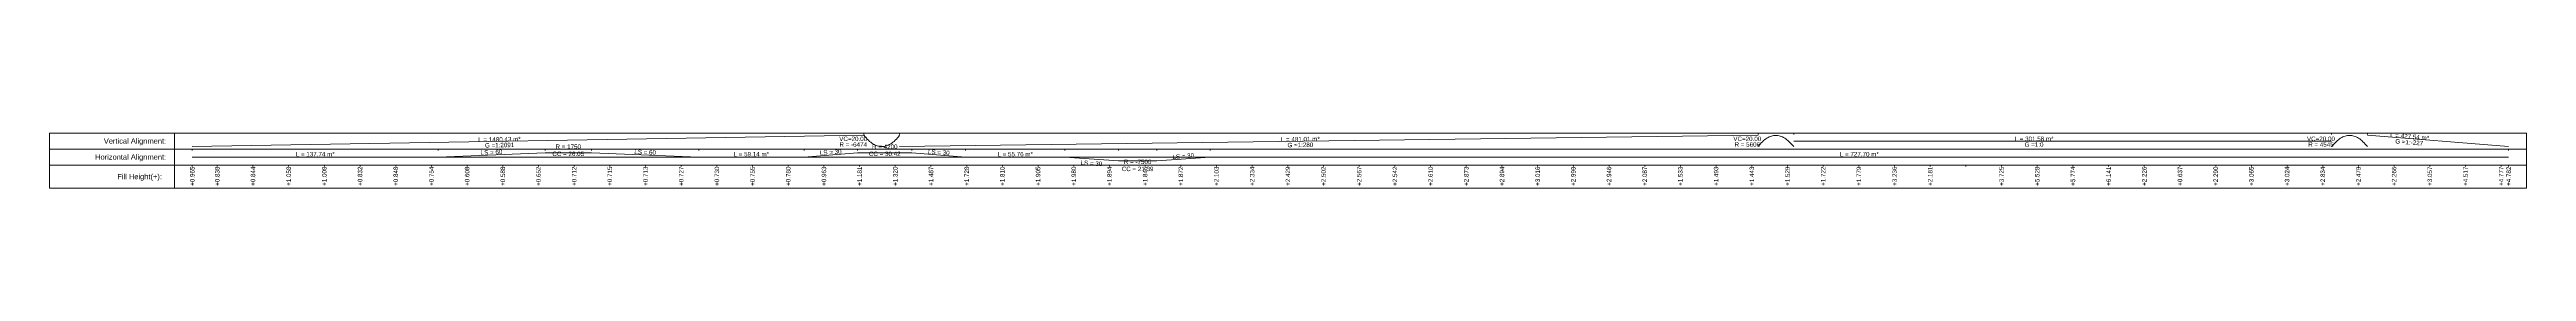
# Model space of a CAD drawing. Header units: metres. Extents: x 598670 to 602652, y 3407602 to 3409525.
# Drawn here: x 601264 to 602652, y 3409094 to 3409125 of the extents above; entities that cross this region are included whole.
import ezdxf
from ezdxf.enums import TextEntityAlignment as Align

# ---------------------------------------------------------------- set-up
doc = ezdxf.new("R2010")
doc.units = ezdxf.units.M
doc.header["$MEASUREMENT"] = 0
for name, color, linetype, lineweight in [('1', 7, 'Continuous', 0), ('Horizontal Alignment', 7, 'Continuous', 0), ('Profile Fill', 7, 'Continuous', 0), ('Profile Horizontal Alignment', 7, 'Continuous', 0), ('Profile Major Ticks', 7, 'Continuous', 0), ('Profile Table', 7, 'Continuous', 0), ('Profile Vertical Alignment', 7, 'Continuous', 0)]:
    doc.layers.add(name, color=color, linetype=linetype, lineweight=lineweight)
doc.styles.add('Style-Arial', font='arial.ttf')
doc.styles.add('Style-STANDARD', font='STANDARD.shx')

msp = doc.modelspace()

# ---------------------------------------------------------------- linework, layer by layer
at = {"layer": 'Profile Horizontal Alignment', "color": 1, "flags": 128}
msp.add_lwpolyline([(601343.9, 3409111.4), (601481.6, 3409111.4), (601481.6, 3409111.4), (601541.6, 3409113.7), (601541.6, 3409113.7), (601567.7, 3409113.7), (601567.7, 3409113.7), (601627.7, 3409111.4), (601627.7, 3409111.4), (601686.8, 3409111.4), (601686.8, 3409111.4), (601716.8, 3409113.7), (601716.8, 3409113.7), (601747.2, 3409113.7), (601747.2, 3409113.7), (601777.2, 3409111.4), (601777.2, 3409111.4), (601833, 3409111.4), (601833, 3409111.4), (601863, 3409109.2), (601863, 3409109.2), (601884.4, 3409109.2), (601884.4, 3409109.2), (601914.4, 3409111.4), (601914.4, 3409111.4), (602642.1, 3409111.4)], dxfattribs=at)
at = {"layer": 'Profile Horizontal Alignment', "color": 1, "lineweight": 0, "flags": 128}
msp.add_lwpolyline([(601343.9, 3409111.4), (602642.1, 3409111.4)], dxfattribs=at)
at = {"layer": 'Profile Major Ticks', "color": 7, "linetype": 'Continuous', "lineweight": 0, "flags": 128}
for points in [[(601720.3, 3409124.1), (601720.3, 3409124.9)], [(601740.3, 3409124.1), (601740.3, 3409124.9)], [(602221.4, 3409124.1), (602221.4, 3409124.9)], [(602241.4, 3409124.1), (602241.4, 3409124.9)], [(602542.9, 3409124.1), (602542.9, 3409124.9)], [(602562.9, 3409124.1), (602562.9, 3409124.9)], [(601343.9, 3409115.1), (601343.9, 3409115.9)], [(601343.9, 3409106.1), (601343.9, 3409106.9)], [(601357.9, 3409106.1), (601357.9, 3409106.9)], [(601377.9, 3409106.1), (601377.9, 3409106.9)], [(601397.9, 3409106.1), (601397.9, 3409106.9)], [(601417.9, 3409106.1), (601417.9, 3409106.9)], [(601437.9, 3409106.1), (601437.9, 3409106.9)], [(601457.9, 3409106.1), (601457.9, 3409106.9)], [(601477.9, 3409106.1), (601477.9, 3409106.9)], [(601481.6, 3409115.1), (601481.6, 3409115.9)], [(601497.9, 3409106.1), (601497.9, 3409106.9)], [(601517.9, 3409106.1), (601517.9, 3409106.9)], [(601537.9, 3409106.1), (601537.9, 3409106.9)], [(601541.6, 3409115.1), (601541.6, 3409115.9)], [(601557.9, 3409106.1), (601557.9, 3409106.9)], [(601567.7, 3409115.1), (601567.7, 3409115.9)], [(601577.9, 3409106.1), (601577.9, 3409106.9)], [(601597.9, 3409106.1), (601597.9, 3409106.9)], [(601617.9, 3409106.1), (601617.9, 3409106.9)], [(601627.7, 3409115.1), (601627.7, 3409115.9)], [(601637.9, 3409106.1), (601637.9, 3409106.9)], [(601657.9, 3409106.1), (601657.9, 3409106.9)], [(601677.9, 3409106.1), (601677.9, 3409106.9)], [(601686.8, 3409115.1), (601686.8, 3409115.9)], [(601697.9, 3409106.1), (601697.9, 3409106.9)], [(601716.8, 3409115.1), (601716.8, 3409115.9)], [(601717.9, 3409106.1), (601717.9, 3409106.9)], [(601737.9, 3409106.1), (601737.9, 3409106.9)], [(601747.2, 3409115.1), (601747.2, 3409115.9)], [(601757.9, 3409106.1), (601757.9, 3409106.9)], [(601777.2, 3409115.1), (601777.2, 3409115.9)], [(601777.9, 3409106.1), (601777.9, 3409106.9)], [(601797.9, 3409106.1), (601797.9, 3409106.9)], [(601817.9, 3409106.1), (601817.9, 3409106.9)], [(601833, 3409115.1), (601833, 3409115.9)], [(601837.9, 3409106.1), (601837.9, 3409106.9)], [(601857.9, 3409106.1), (601857.9, 3409106.9)], [(601863, 3409115.1), (601863, 3409115.9)], [(601877.9, 3409106.1), (601877.9, 3409106.9)], [(601884.4, 3409115.1), (601884.4, 3409115.9)], [(601897.9, 3409106.1), (601897.9, 3409106.9)], [(601914.4, 3409115.1), (601914.4, 3409115.9)], [(601917.9, 3409106.1), (601917.9, 3409106.9)], [(601937.9, 3409106.1), (601937.9, 3409106.9)], [(601957.9, 3409106.1), (601957.9, 3409106.9)], [(601977.9, 3409106.1), (601977.9, 3409106.9)], [(601997.9, 3409106.1), (601997.9, 3409106.9)], [(602017.9, 3409106.1), (602017.9, 3409106.9)], [(602037.9, 3409106.1), (602037.9, 3409106.9)], [(602057.9, 3409106.1), (602057.9, 3409106.9)], [(602077.9, 3409106.1), (602077.9, 3409106.9)], [(602097.9, 3409106.1), (602097.9, 3409106.9)], [(602117.9, 3409106.1), (602117.9, 3409106.9)], [(602137.9, 3409106.1), (602137.9, 3409106.9)], [(602157.9, 3409106.1), (602157.9, 3409106.9)], [(602177.9, 3409106.1), (602177.9, 3409106.9)], [(602197.9, 3409106.1), (602197.9, 3409106.9)], [(602217.9, 3409106.1), (602217.9, 3409106.9)], [(602237.9, 3409106.1), (602237.9, 3409106.9)], [(602257.9, 3409106.1), (602257.9, 3409106.9)], [(602277.9, 3409106.1), (602277.9, 3409106.9)], [(602297.9, 3409106.1), (602297.9, 3409106.9)], [(602317.9, 3409106.1), (602317.9, 3409106.9)], [(602337.9, 3409106.1), (602337.9, 3409106.9)], [(602357.9, 3409106.1), (602357.9, 3409106.9)], [(602377.9, 3409106.1), (602377.9, 3409106.9)], [(602397.9, 3409106.1), (602397.9, 3409106.9)], [(602417.9, 3409106.1), (602417.9, 3409106.9)], [(602437.9, 3409106.1), (602437.9, 3409106.9)], [(602457.9, 3409106.1), (602457.9, 3409106.9)], [(602477.9, 3409106.1), (602477.9, 3409106.9)], [(602497.9, 3409106.1), (602497.9, 3409106.9)], [(602517.9, 3409106.1), (602517.9, 3409106.9)], [(602537.9, 3409106.1), (602537.9, 3409106.9)], [(602557.9, 3409106.1), (602557.9, 3409106.9)], [(602577.9, 3409106.1), (602577.9, 3409106.9)], [(602597.9, 3409106.1), (602597.9, 3409106.9)], [(602617.9, 3409106.1), (602617.9, 3409106.9)], [(602637.9, 3409106.1), (602637.9, 3409106.9)], [(602642.1, 3409115.1), (602642.1, 3409115.9)], [(602642.1, 3409106.1), (602642.1, 3409106.9)]]:
    msp.add_lwpolyline(points, dxfattribs=at)
at = {"layer": 'Profile Table', "color": 7, "flags": 128}
for points in [[(601333.9, 3409124.9), (601263.9, 3409124.9), (601263.9, 3409115.9), (601333.9, 3409115.9)], [(601333.9, 3409115.9), (601263.9, 3409115.9), (601263.9, 3409106.9), (601333.9, 3409106.9)], [(601333.9, 3409106.9), (601263.9, 3409106.9), (601263.9, 3409093.9), (601333.9, 3409093.9)]]:
    msp.add_lwpolyline(points, dxfattribs=at)
for points in [[(601333.9, 3409115.9), (602652.1, 3409115.9), (602652.1, 3409124.9), (601333.9, 3409124.9), (601333.9, 3409115.9)], [(601333.9, 3409106.9), (602652.1, 3409106.9), (602652.1, 3409115.9), (601333.9, 3409115.9), (601333.9, 3409106.9)], [(601333.9, 3409093.9), (602652.1, 3409093.9), (602652.1, 3409106.9), (601333.9, 3409106.9), (601333.9, 3409093.9)]]:
    msp.add_lwpolyline(points, close=True, dxfattribs=at)
at = {"layer": 'Profile Vertical Alignment', "color": 1, "linetype": 'Continuous', "lineweight": 0, "flags": 128}
for points in [[(601343.9, 3409117.3), (601720.3, 3409123.6)], [(601720.3, 3409123.6), (601721, 3409122.8), (601721.6, 3409122.1), (601722.2, 3409121.4), (601722.8, 3409120.8), (601723.5, 3409120.2), (601724.1, 3409119.7), (601724.7, 3409119.2), (601725.3, 3409118.8), (601726, 3409118.5), (601726.6, 3409118.1), (601727.2, 3409117.9), (601727.8, 3409117.6), (601728.5, 3409117.5), (601729.1, 3409117.4), (601729.7, 3409117.3), (601731, 3409117.3), (601731.6, 3409117.4), (601732.2, 3409117.5), (601732.8, 3409117.6), (601733.5, 3409117.9), (601734.1, 3409118.1), (601734.7, 3409118.5), (601735.3, 3409118.8), (601736, 3409119.2), (601736.6, 3409119.7), (601737.2, 3409120.2), (601737.8, 3409120.8), (601738.5, 3409121.4), (601739.1, 3409122.1), (601739.7, 3409122.8), (601740.3, 3409123.6)], [(601740.3, 3409117.3), (602221.4, 3409123.6)], [(602221.4, 3409117.3), (602222, 3409118), (602222.6, 3409118.7), (602223.2, 3409119.4), (602223.9, 3409120), (602224.5, 3409120.6), (602225.1, 3409121.1), (602225.7, 3409121.6), (602226.4, 3409122), (602227, 3409122.3), (602227.6, 3409122.7), (602228.2, 3409122.9), (602228.9, 3409123.2), (602229.5, 3409123.3), (602230.1, 3409123.5), (602230.7, 3409123.5), (602232, 3409123.5), (602232.6, 3409123.5), (602233.2, 3409123.3), (602233.9, 3409123.2), (602234.5, 3409122.9), (602235.1, 3409122.7), (602235.7, 3409122.3), (602236.4, 3409122), (602237, 3409121.6), (602237.6, 3409121.1), (602238.2, 3409120.6), (602238.9, 3409120), (602239.5, 3409119.4), (602240.1, 3409118.7), (602240.7, 3409118), (602241.4, 3409117.3)], [(602241.4, 3409120.4), (602542.9, 3409120.4)], [(602542.9, 3409117.3), (602543.6, 3409118), (602544.2, 3409118.7), (602544.8, 3409119.4), (602545.4, 3409120), (602546.1, 3409120.6), (602546.7, 3409121.1), (602547.3, 3409121.6), (602547.9, 3409122), (602548.6, 3409122.3), (602549.2, 3409122.7), (602549.8, 3409122.9), (602550.4, 3409123.2), (602551.1, 3409123.3), (602551.7, 3409123.5), (602552.3, 3409123.5), (602553.6, 3409123.5), (602554.2, 3409123.5), (602554.8, 3409123.3), (602555.4, 3409123.2), (602556.1, 3409122.9), (602556.7, 3409122.7), (602557.3, 3409122.3), (602557.9, 3409122), (602558.6, 3409121.6), (602559.2, 3409121.1), (602559.8, 3409120.6), (602560.4, 3409120), (602561.1, 3409119.4), (602561.7, 3409118.7), (602562.3, 3409118), (602562.9, 3409117.3)], [(602562.9, 3409123.6), (602642.1, 3409117.3)]]:
    msp.add_lwpolyline(points, dxfattribs=at)

# ---------------------------------------------------------------- texts
at = {"layer": '1', "color": 7, "lineweight": 0, "insert": (601343.9, 3409124.9), "char_height": 0.01, "attachment_point": 5, "style": 'Style-STANDARD'}
msp.add_mtext('-', dxfattribs=at)
at = {"layer": 'Horizontal Alignment', "color": 1, "char_height": 2.5, "attachment_point": 5, "line_spacing_factor": 0.96, "style": 'Style-Arial'}
for s, insert in [('R = 1750\\PCC = 26.05', (601554.6, 3409115.2)), ('R = 4200\\PCC = 30.42', (601732, 3409115.2)), ('L = 137.74 m*', (601412.8, 3409113)), ('L = 59.14 m*', (601657.2, 3409113)), ('L = 55.76 m*', (601805.1, 3409113)), ('R = -7500\\PCC = 21.39', (601873.7, 3409106.7)), ('L = 727.70 m*', (602278.2, 3409113))]:
    msp.add_mtext(s, dxfattribs=dict(at, insert=insert))
for s, insert, rotation in [('LS = 60', (601511.6, 3409114.1), 2.1476), ('LS = 60', (601597.7, 3409114.1), 357.8524), ('LS = 30', (601701.7, 3409114.1), 4.2892), ('LS = 30', (601762.3, 3409114.1), 355.7108), ('LS = 30', (601847.8, 3409107.9), 355.7108), ('LS = 30', (601899.3, 3409111.9), 4.2892)]:
    msp.add_mtext(s, dxfattribs=dict(at, insert=insert, rotation=rotation))
at = {"layer": 'Profile Fill', "color": 1, "style": 'Style-Arial'}
for s, p in [('+0.965', (601343.9, 3409100.6)), ('+0.838', (601357.9, 3409100.6)), ('+0.844', (601377.9, 3409100.6)), ('+1.058', (601397.9, 3409100.6)), ('+1.008', (601417.9, 3409100.6)), ('+0.832', (601437.9, 3409100.6)), ('+0.848', (601457.9, 3409100.6)), ('+0.754', (601477.9, 3409100.6)), ('+0.608', (601497.9, 3409100.6)), ('+0.588', (601517.9, 3409100.6)), ('+0.652', (601537.9, 3409100.6)), ('+0.712', (601557.9, 3409100.6)), ('+0.715', (601577.9, 3409100.6)), ('+0.713', (601597.9, 3409100.6)), ('+0.727', (601617.9, 3409100.6)), ('+0.730', (601637.9, 3409100.6)), ('+0.755', (601657.9, 3409100.6)), ('+0.780', (601677.9, 3409100.6)), ('+0.963', (601697.9, 3409100.6)), ('+1.181', (601717.9, 3409100.6)), ('+1.320', (601737.9, 3409100.6)), ('+1.487', (601757.9, 3409100.6)), ('+1.728', (601777.9, 3409100.6)), ('+1.810', (601797.9, 3409100.6)), ('+1.905', (601817.9, 3409100.6)), ('+1.980', (601837.9, 3409100.6)), ('+1.894', (601857.9, 3409100.6)), ('+1.846', (601877.9, 3409100.6)), ('+1.872', (601897.9, 3409100.6)), ('+2.103', (601917.9, 3409100.6)), ('+2.334', (601937.9, 3409100.6)), ('+2.429', (601957.9, 3409100.6)), ('+2.502', (601977.9, 3409100.6)), ('+2.567', (601997.9, 3409100.6)), ('+2.542', (602017.9, 3409100.6)), ('+2.610', (602037.9, 3409100.6)), ('+2.873', (602057.9, 3409100.6)), ('+2.894', (602077.9, 3409100.6)), ('+3.016', (602097.9, 3409100.6)), ('+2.999', (602117.9, 3409100.6)), ('+2.946', (602137.9, 3409100.6)), ('+2.087', (602157.9, 3409100.6)), ('+1.533', (602177.9, 3409100.6)), ('+1.493', (602197.9, 3409100.6)), ('+1.443', (602217.9, 3409100.6)), ('+1.529', (602237.9, 3409100.6)), ('+1.722', (602257.9, 3409100.6)), ('+1.779', (602277.9, 3409100.6)), ('+3.236', (602297.9, 3409100.6)), ('+2.181', (602317.9, 3409100.6)), ('+3.725', (602357.9, 3409100.6)), ('+5.528', (602377.9, 3409100.6)), ('+5.774', (602397.9, 3409100.6)), ('+6.141', (602417.9, 3409100.6)), ('+2.226', (602437.9, 3409100.6)), ('+0.637', (602457.9, 3409100.6)), ('+2.290', (602477.9, 3409100.6)), ('+3.065', (602497.9, 3409100.6)), ('+3.024', (602517.9, 3409100.6)), ('+2.834', (602537.9, 3409100.6)), ('+2.479', (602557.9, 3409100.6)), ('+2.266', (602577.9, 3409100.6)), ('+3.057', (602597.9, 3409100.6)), ('+4.517', (602617.9, 3409100.6)), ('+4.777', (602637.9, 3409100.6)), ('+4.782', (602642.1, 3409100.6))]:
    msp.add_text(s, height=2.5, rotation=90, dxfattribs=at).set_placement(p, align=Align.MIDDLE_CENTER)
msp.add_text(' Fill Height(+):  ', height=3, dxfattribs=at).set_placement((601329.2, 3409100.4), align=Align.MIDDLE_RIGHT)
at = {"layer": 'Profile Horizontal Alignment', "color": 1, "style": 'Style-Arial'}
msp.add_text(' Horizontal Alignment: ', height=3, dxfattribs=at).set_placement((601330.4, 3409111.4), align=Align.MIDDLE_RIGHT)
at = {"layer": 'Profile Vertical Alignment', "color": 1, "style": 'Style-Arial'}
msp.add_text(' Vertical Alignment: ', height=3, dxfattribs=at).set_placement((601330.4, 3409120.4), align=Align.MIDDLE_RIGHT)
at = {"layer": 'Profile Vertical Alignment', "color": 1, "char_height": 2.5, "attachment_point": 5, "line_spacing_factor": 0.776524, "style": 'Style-Arial'}
for s, insert, rotation in [('L = 1480.43 m*\\PG =1:2091', (601516.1, 3409119.7), 0.9587), ('L = 481.01 m*\\PG =1:280', (601964.9, 3409119.8), 0.7504), ('L = 427.54 m*\\PG =1:-227', (602586.5, 3409121.3), 355.4486)]:
    msp.add_mtext(s, dxfattribs=dict(at, insert=insert, rotation=rotation))
for s, insert in [('VC=20.00\\PR = -6474', (601714.3, 3409120)), ('VC=20.00\\PR = 5606', (602215.4, 3409120)), ('L = 301.58 m*\\PG =1:0', (602376.1, 3409120)), ('VC=20.00\\PR = 4545', (602536.9, 3409120))]:
    msp.add_mtext(s, dxfattribs=dict(at, insert=insert))

doc.saveas('drawing.dxf')
